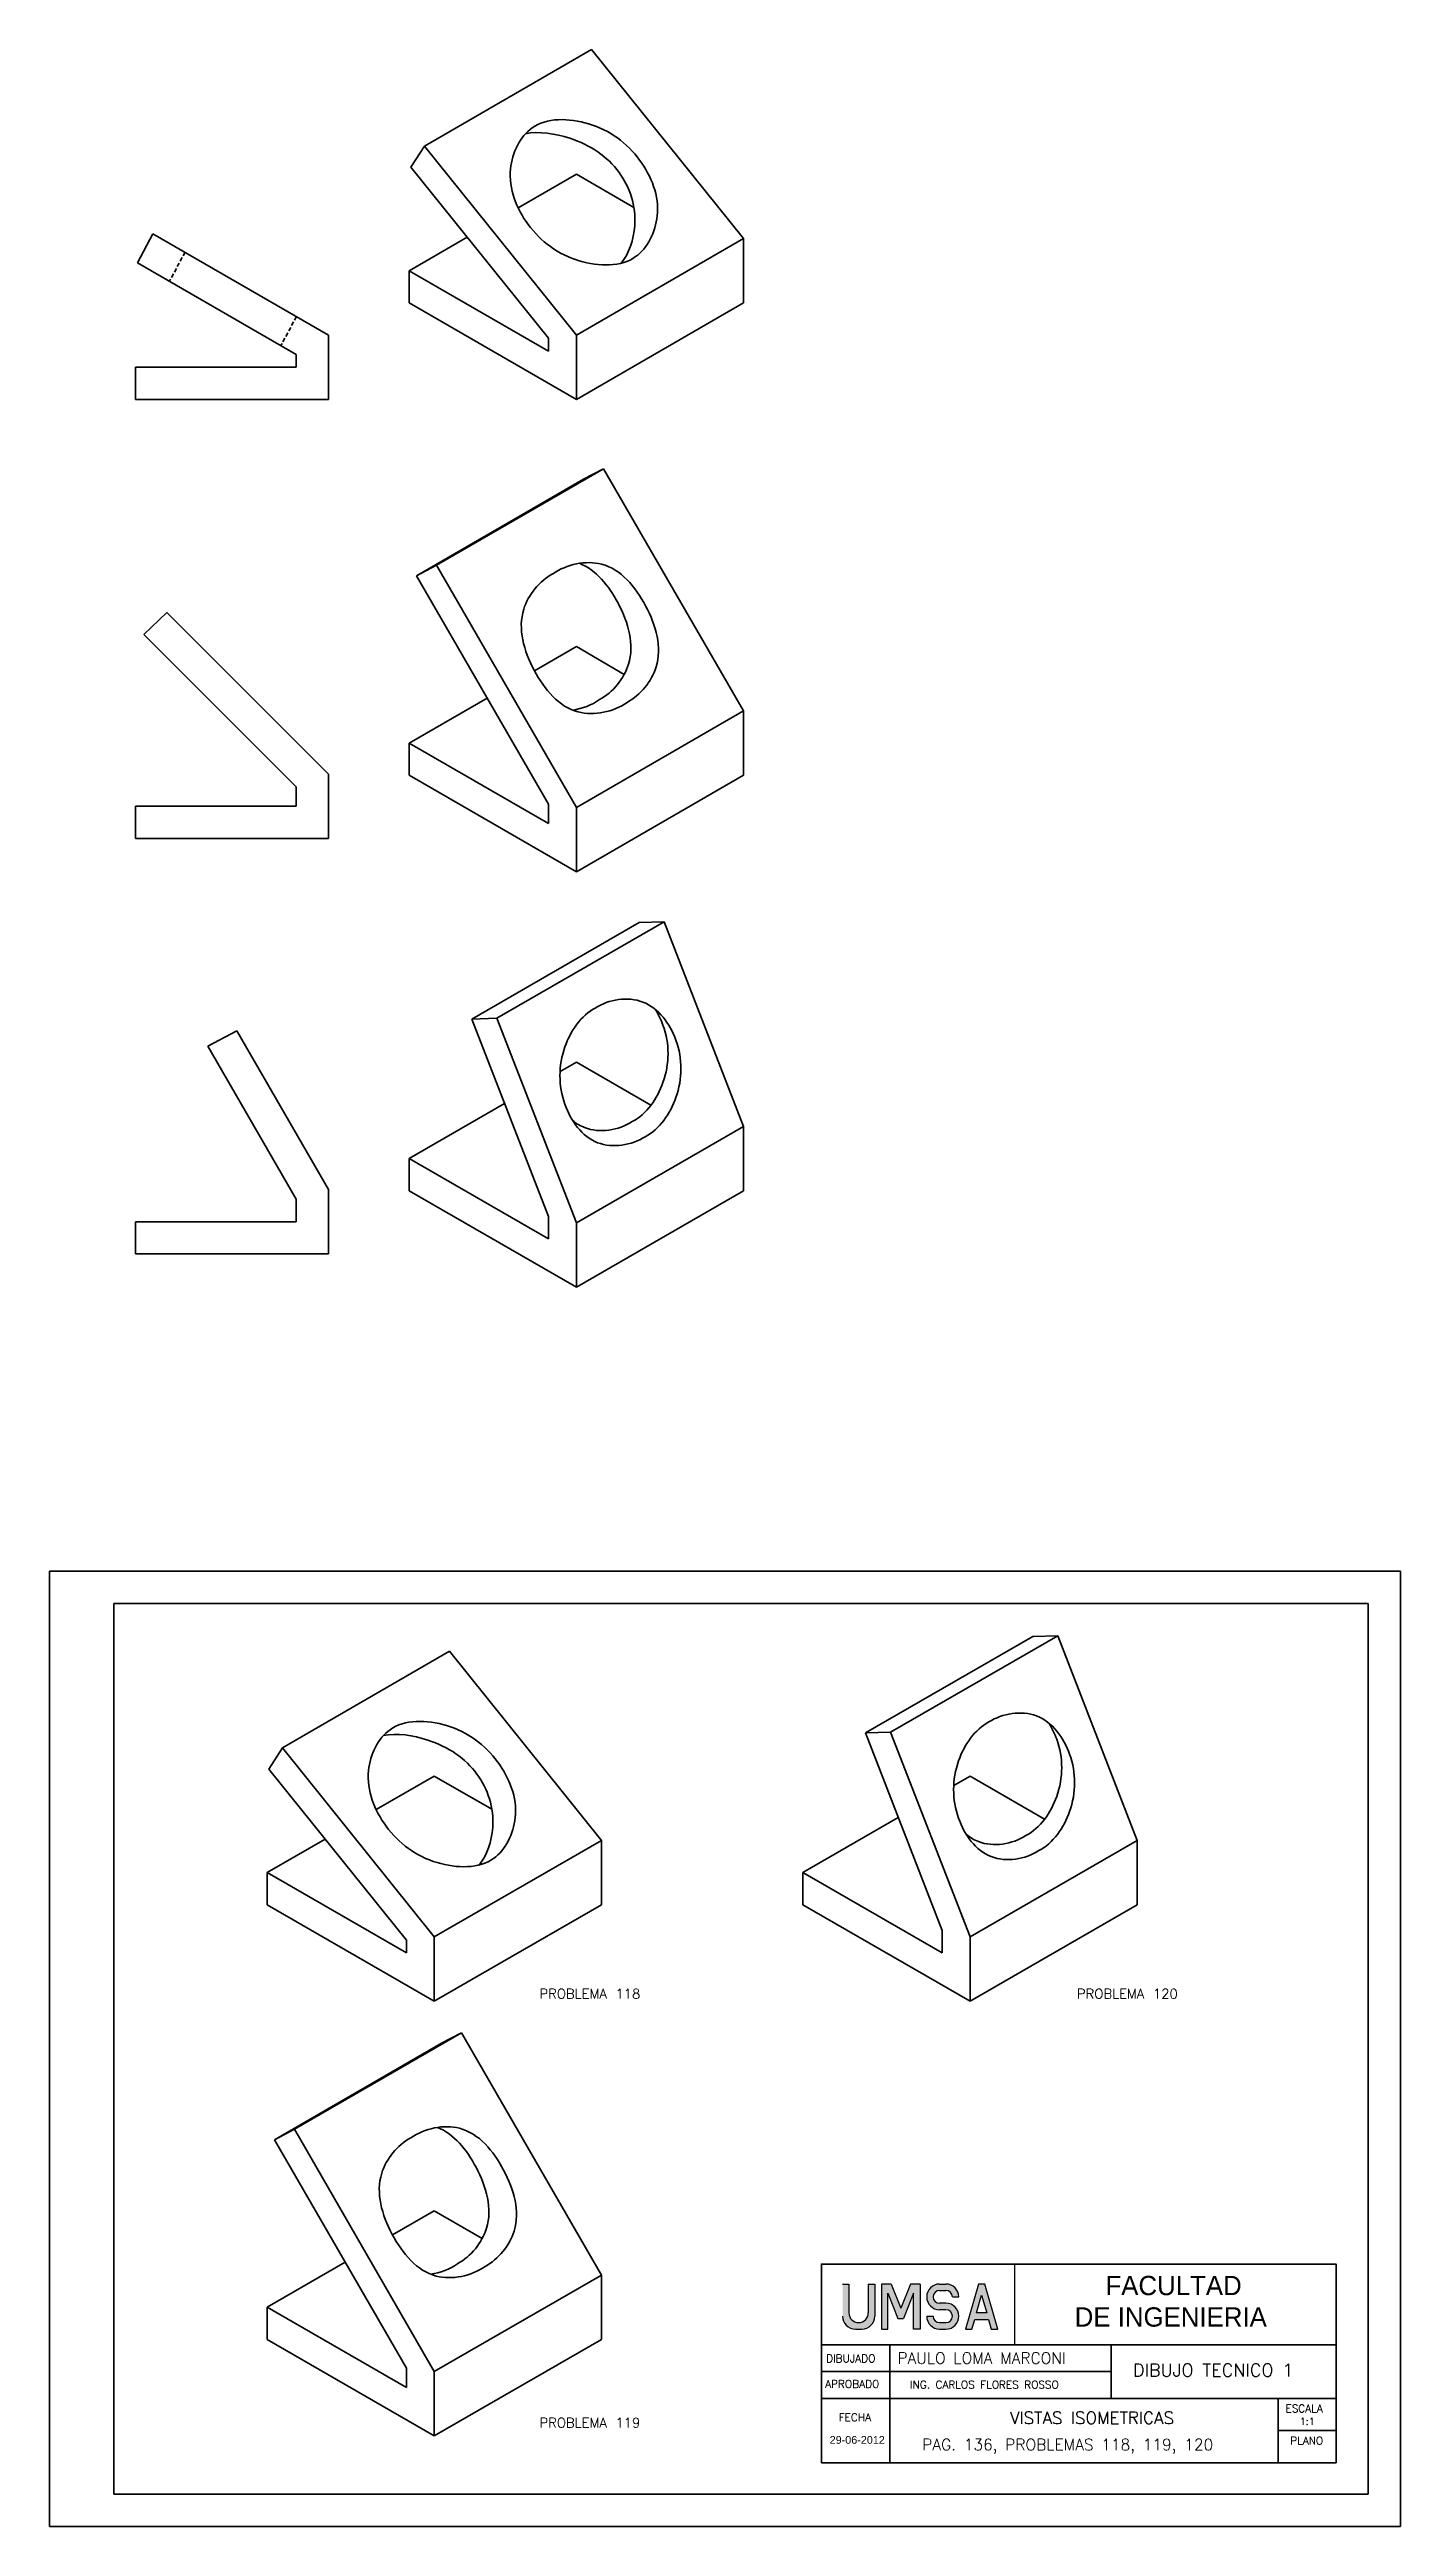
# Model space of a CAD drawing. Header units: millimetres. Extents: x -610 to 6844, y -355 to 774.
# Drawn here: x 4016 to 4436, y 4 to 774 of the extents above; entities that cross this region are included whole.
import ezdxf

# ---------------------------------------------------------------- set-up
doc = ezdxf.new("R2010")
doc.units = ezdxf.units.MM
doc.header["$LTSCALE"] = 0.1
doc.linetypes.add('DASHED', pattern=[19.05, 12.7, -6.35])
for name, color, linetype, lineweight in [('A2', 2, 'Continuous', 30), ('L2', 4, 'Continuous', 35), ('MARGEN', 5, 'Continuous', 35), ('SEG', 3, 'DASHED', 35), ('T1', 2, 'Continuous', 25), ('TEXT1', 2, 'Continuous', 20), ('TEXT2', 4, 'Continuous', 30)]:
    doc.layers.add(name, color=color, linetype=linetype, lineweight=lineweight)
doc.styles.add('ARIA', font='ARIALUNI.TTF')
doc.styles.add('SIMPLEX', font='simplex.shx')
doc.styles.get("Standard").update_dxf_attribs({"font": 'txt.shx', "height": 1})
doc.styles.add('TEXTO GRUESO', font='ARLRDBD.TTF')

msp = doc.modelspace()

# ---------------------------------------------------------------- texts
at = {"layer": 'A2', "style": 'SIMPLEX'}
for s, height, p in [('VISTAS ISOMETRICAS', 3.8, (4314.714, 35.519)), ('PAG. 136, PROBLEMAS 118, 119, 120', 3.5, (4287.439, 27.345))]:
    msp.add_text(s, height=height, dxfattribs=at).set_placement(p)
at = {"layer": 'L2', "insert": (4258.646, 31.753), "char_height": 2.4, "width": 11.65285, "attachment_point": 1, "style": 'ARIA'}
msp.add_mtext('29-06-2012', dxfattribs=at)
at = {"layer": 'T1', "linetype": 'ByBlock', "char_height": 3, "width": 51.08286, "attachment_point": 1}
for s, insert in [('PROBLEMA 118', (4168.426, 170.787)), ('PROBLEMA 120', (4335.52, 170.787)), ('PROBLEMA 119', (4168.426, 37.391))]:
    msp.add_mtext(s, dxfattribs=dict(at, insert=insert))
at = {"layer": 'T1', "insert": (4277.31, 57.75), "char_height": 3.5, "attachment_point": 1, "style": 'SIMPLEX'}
msp.add_mtext_dynamic_manual_height_columns(' PAULO LOMA MARCONI', width=68.80213, gutter_width=17.5, heights=[0], dxfattribs=at)
at = {"layer": 'TEXT1', "style": 'SIMPLEX'}
for s, height, p in [('DIBUJADO', 2.4, (4257.527, 54.667)), ('APROBADO', 2.4, (4257.213, 46.759)), ('ING. CARLOS FLORES ROSSO', 2.4, (4283.62, 46.534)), ('FECHA', 2.4, (4261.453, 36.37)), ('ESCALA', 2.4, (4400.342, 39.115)), ('PLANO', 2.4, (4401.815, 29.103)), ('1:1', 2.2, (4404.782, 35.197))]:
    msp.add_text(s, height=height, dxfattribs=at).set_placement(p)
at = {"layer": 'TEXT2'}
for s, height, style, p in [('FACULTAD', 6, 'TEXTO GRUESO', (4344.394, 75.556)), ('DE INGENIERIA', 6, 'TEXTO GRUESO', (4334.824, 65.774)), ('DIBUJO TECNICO 1', 4, 'SIMPLEX', (4352.924, 50.255))]:
    msp.add_text(s, height=height, dxfattribs=dict(at, style=style)).set_placement(p)

# ---------------------------------------------------------------- hatches: boundary and pattern name
at = {"layer": 'TEXT2'}
h = msp.add_hatch(color=256, dxfattribs=at)
edge = h.paths.add_edge_path()
edge.add_arc((4267.649, 70.022), 3, 180, 360)
edge.add_line((4270.649, 70.022), (4270.649, 79.022))
edge.add_line((4270.649, 79.022), (4272.649, 79.022))
edge.add_line((4272.649, 79.022), (4272.649, 69.022))
edge.add_arc((4268.649, 69.022), 4, 270, 360, ccw=False)
edge.add_line((4268.649, 65.022), (4266.649, 65.022))
edge.add_arc((4266.649, 69.022), 4, 180, 270, ccw=False)
edge.add_line((4262.649, 69.022), (4262.649, 79.022))
edge.add_line((4262.649, 79.022), (4264.649, 79.022))
edge.add_line((4264.649, 79.022), (4264.649, 70.022))
msp.add_hatch(color=256, dxfattribs=at).paths.add_polyline_path([(4279.873, 68.28), (4281.587, 68.28), (4284.73, 76.137), (4284.73, 65.022), (4286.73, 65.022), (4286.73, 79.022), (4283.73, 79.022), (4280.73, 71.522), (4277.73, 79.022), (4274.73, 79.022), (4274.73, 65.022), (4276.73, 65.022), (4276.73, 76.137)])
h = msp.add_hatch(color=256, dxfattribs=at)
edge = h.paths.add_edge_path()
edge.add_line((4292.812, 79.022), (4294.812, 79.022))
edge.add_arc((4294.812, 75.022), 4, 0, 90, ccw=False)
edge.add_line((4298.812, 75.022), (4296.812, 75.022))
edge.add_arc((4294.812, 75.022), 2, 0, 90)
edge.add_line((4294.812, 77.022), (4292.812, 77.022))
edge.add_arc((4292.812, 75.022), 2, 90, 270)
edge.add_line((4292.812, 73.022), (4294.812, 73.022))
edge.add_arc((4294.812, 69.022), 4, -90, 90, ccw=False)
edge.add_line((4294.812, 65.022), (4292.812, 65.022))
edge.add_arc((4292.812, 69.022), 4, 180, 270, ccw=False)
edge.add_line((4288.812, 69.022), (4290.812, 69.022))
edge.add_arc((4292.812, 69.022), 2, 180, 270)
edge.add_line((4292.812, 67.022), (4294.812, 67.022))
edge.add_arc((4294.812, 69.022), 2, 270, 450)
edge.add_line((4294.812, 71.022), (4292.812, 71.022))
edge.add_arc((4292.812, 75.022), 4, 90, 270, ccw=False)
h = msp.add_hatch(color=256, dxfattribs=at)
h.paths.add_polyline_path([(4307.465, 70.022), (4304.322, 70.022), (4305.893, 75.522)], flags=16)
h.paths.add_polyline_path([(4303.75, 68.022), (4308.036, 68.022), (4308.893, 65.022), (4310.893, 65.022), (4306.893, 79.022), (4304.893, 79.022), (4300.893, 65.022), (4302.893, 65.022)])

# ---------------------------------------------------------------- linework, layer by layer
at = {"layer": 'L2'}
for p, q in [((4184.597, 773.789), (4132.635, 743.789)), ((4231.847, 715.009), (4184.597, 773.789)), ((4132.635, 743.789), (4128.475, 737.191)), ((4179.885, 685.009), (4132.635, 743.789)), ((4171.225, 684.009), (4128.475, 737.191)), ((4161.789, 724.561), (4179.885, 735.009)), ((4179.885, 735.009), (4197.773, 724.681)), ((4048.264, 716.509), (4043.46, 707.509)), ((4102.824, 685.009), (4048.264, 716.509)), ((4127.924, 705.009), (4145.969, 715.428)), ((4179.885, 685.009), (4231.847, 715.009)), ((4231.847, 695.009), (4231.847, 715.009)), ((4092.824, 679.009), (4043.46, 707.509)), ((4127.924, 695.009), (4127.924, 705.009)), ((4127.924, 705.009), (4171.225, 680.009)), ((4231.847, 695.009), (4231.847, 705.009)), ((4127.924, 695.009), (4179.885, 665.009)), ((4179.885, 665.009), (4231.847, 695.009)), ((4092.824, 675.009), (4092.824, 679.009)), ((4102.824, 665.009), (4102.824, 685.009)), ((4171.225, 680.009), (4171.225, 684.009)), ((4179.885, 665.009), (4179.885, 685.009)), ((4042.824, 665.009), (4042.824, 675.009)), ((4042.824, 675.009), (4092.824, 675.009)), ((4042.824, 665.009), (4102.824, 665.009)), ((4130.196, 610.19), (4182.158, 640.19)), ((4188.337, 643.451), (4136.376, 613.451)), ((4188.337, 643.451), (4182.158, 640.19)), ((4231.847, 568.126), (4188.337, 643.451)), ((4136.376, 613.451), (4130.196, 610.19)), ((4171.225, 539.126), (4130.196, 610.19)), ((4179.885, 538.126), (4136.376, 613.451)), ((4052.619, 598.698), (4045.447, 591.869)), ((4102.824, 548.493), (4052.619, 598.698)), ((4092.824, 544.493), (4045.447, 591.869)), ((4166.882, 580.618), (4179.885, 588.126)), ((4179.885, 588.126), (4194.791, 579.52)), ((4127.924, 558.126), (4152.173, 572.126)), ((4179.885, 538.126), (4231.847, 568.126)), ((4231.847, 548.126), (4231.847, 568.126)), ((4127.924, 548.126), (4127.924, 558.126)), ((4127.924, 558.126), (4171.225, 533.126)), ((4231.847, 548.126), (4231.847, 558.126)), ((4102.824, 528.493), (4102.824, 548.493)), ((4127.924, 548.126), (4179.885, 518.126)), ((4179.885, 518.126), (4231.847, 548.126)), ((4092.824, 538.493), (4092.824, 544.493)), ((4171.225, 533.126), (4171.225, 539.126)), ((4042.824, 528.493), (4042.824, 538.493)), ((4042.824, 538.493), (4092.824, 538.493)), ((4179.885, 518.126), (4179.885, 538.126)), ((4042.824, 528.493), (4102.824, 528.493)), ((4147.409, 472.342), (4199.371, 502.342)), ((4207.165, 502.574), (4155.204, 472.574)), ((4199.371, 502.342), (4207.165, 502.574)), ((4231.847, 438.961), (4207.165, 502.574)), ((4155.204, 472.574), (4147.409, 472.342)), ((4171.225, 410.961), (4147.409, 472.342)), ((4179.885, 408.961), (4155.204, 472.574)), ((4074.324, 468.691), (4065.324, 463.959)), ((4092.824, 416.328), (4065.324, 463.959)), ((4102.824, 419.328), (4074.324, 468.691)), ((4174.817, 456.034), (4179.885, 458.961)), ((4179.885, 458.961), (4203.085, 445.567)), ((4127.924, 428.961), (4157.595, 446.091)), ((4179.885, 408.961), (4231.847, 438.961)), ((4231.847, 418.961), (4231.847, 438.961)), ((4127.924, 418.961), (4127.924, 428.961)), ((4127.924, 428.961), (4171.225, 403.961)), ((4231.847, 418.961), (4231.847, 428.961)), ((4092.824, 409.328), (4092.824, 416.328)), ((4102.824, 399.328), (4102.824, 419.328)), ((4127.924, 418.961), (4179.885, 388.961)), ((4179.885, 388.961), (4231.847, 418.961)), ((4042.824, 399.328), (4042.824, 409.328)), ((4042.824, 409.328), (4092.824, 409.328)), ((4171.225, 403.961), (4171.225, 410.961)), ((4179.885, 388.961), (4179.885, 408.961)), ((4042.824, 399.328), (4102.824, 399.328)), ((4436.104, 300.639), (4016.104, 300.639)), ((4016.104, 300.639), (4016.104, 3.639)), ((4436.104, 3.639), (4436.104, 300.639)), ((4426.104, 290.639), (4036.104, 290.639)), ((4036.104, 290.639), (4036.104, 13.639)), ((4426.104, 13.639), (4426.104, 290.639)), ((4269.803, 250.352), (4321.765, 280.352)), ((4329.559, 280.584), (4277.598, 250.584)), ((4321.765, 280.352), (4329.559, 280.584)), ((4354.241, 216.971), (4329.559, 280.584)), ((4140.442, 275.751), (4088.48, 245.751)), ((4187.692, 216.971), (4140.442, 275.751)), ((4277.598, 250.584), (4269.803, 250.352)), ((4293.619, 188.971), (4269.803, 250.352)), ((4302.279, 186.971), (4277.598, 250.584)), ((4088.48, 245.751), (4084.32, 239.153)), ((4127.07, 185.971), (4084.32, 239.153)), ((4135.73, 186.971), (4088.48, 245.751)), ((4117.634, 226.523), (4135.73, 236.971)), ((4135.73, 236.971), (4153.618, 226.643)), ((4297.211, 234.045), (4302.279, 236.971)), ((4302.279, 236.971), (4325.479, 223.577)), ((4250.318, 206.971), (4279.989, 224.101)), ((4083.769, 206.971), (4101.814, 217.389)), ((4135.73, 186.971), (4187.692, 216.971)), ((4187.692, 196.971), (4187.692, 216.971)), ((4302.279, 186.971), (4354.241, 216.971)), ((4354.241, 196.971), (4354.241, 216.971)), ((4083.769, 196.971), (4083.769, 206.971)), ((4083.769, 206.971), (4127.07, 181.971)), ((4187.692, 196.971), (4187.692, 206.971)), ((4250.318, 196.971), (4250.318, 206.971)), ((4250.318, 206.971), (4293.619, 181.971)), ((4354.241, 196.971), (4354.241, 206.971)), ((4083.769, 196.971), (4135.73, 166.971)), ((4135.73, 166.971), (4187.692, 196.971)), ((4250.318, 196.971), (4302.279, 166.971)), ((4302.279, 166.971), (4354.241, 196.971)), ((4127.07, 181.971), (4127.07, 185.971)), ((4135.73, 166.971), (4135.73, 186.971)), ((4293.619, 181.971), (4293.619, 188.971)), ((4302.279, 166.971), (4302.279, 186.971)), ((4144.182, 157.132), (4092.221, 127.132)), ((4144.182, 157.132), (4138.003, 153.872)), ((4187.692, 81.807), (4144.182, 157.132)), ((4086.041, 123.872), (4138.003, 153.872)), ((4092.221, 127.132), (4086.041, 123.872)), ((4127.07, 52.807), (4086.041, 123.872)), ((4135.73, 51.807), (4092.221, 127.132)), ((4122.727, 94.3), (4135.73, 101.807)), ((4135.73, 101.807), (4150.636, 93.202)), ((4083.769, 71.807), (4108.017, 85.807)), ((4135.73, 51.807), (4187.692, 81.807)), ((4187.692, 61.807), (4187.692, 81.807)), ((4083.769, 61.807), (4083.769, 71.807)), ((4083.769, 71.807), (4127.07, 46.807)), ((4187.692, 61.807), (4187.692, 71.807)), ((4083.769, 61.807), (4135.73, 31.807)), ((4135.73, 31.807), (4187.692, 61.807)), ((4127.07, 46.807), (4127.07, 52.807)), ((4135.73, 31.807), (4135.73, 51.807)), ((4036.104, 13.639), (4426.104, 13.639)), ((4016.104, 3.639), (4436.104, 3.639))]:
    msp.add_line(p, q, dxfattribs=at)
for points, knots in [([(4166.164, 749.399), (4162.429, 746.883), (4156.832, 735.183), (4163.929, 717.834), (4178.863, 706.472), (4194.013, 706.112), (4198.318, 709.399)], [17.5551407, 17.5551407, 17.5551407, 17.5551407, 31.8978025, 50.0722371, 69.581571, 87.1367117, 87.1367117, 87.1367117, 87.1367117]), ([(4164.085, 747.599), (4168.206, 748.461), (4180.715, 746.514), (4194.387, 737.262), (4199.842, 721.159), (4196.284, 710.235), (4193.783, 707.326)], [20.0077855, 20.0077855, 20.0077855, 20.0077855, 32.9437862, 51.5534305, 68.8583052, 80.8571207, 80.8571207, 80.8571207, 80.8571207]), ([(4166.164, 749.399), (4170.47, 752.686), (4185.619, 752.326), (4200.554, 740.964), (4207.651, 723.615), (4202.053, 711.915), (4198.318, 709.399)], [14.3426619, 14.3426619, 14.3426619, 14.3426619, 31.8978025, 51.4071365, 69.581571, 83.9242329, 83.9242329, 83.9242329, 83.9242329]), ([(4172.559, 610.788), (4168.397, 608.497), (4160.235, 598.623), (4165.394, 580.318), (4178.144, 564.959), (4191.369, 567.823), (4195.664, 570.788)], [15.4822272, 15.4822272, 15.4822272, 15.4822272, 29.7321224, 48.9875609, 67.8326168, 83.314844, 83.314844, 83.314844, 83.314844]), ([(4172.559, 610.788), (4176.854, 613.753), (4190.079, 616.617), (4202.829, 601.258), (4207.987, 582.953), (4199.826, 573.08), (4195.664, 570.788)], [14.2498951, 14.2498951, 14.2498951, 14.2498951, 29.7321224, 48.5771783, 67.8326168, 82.0825119, 82.0825119, 82.0825119, 82.0825119]), ([(4180.9, 614.04), (4186.052, 611.972), (4194.433, 601.469), (4199.41, 583.81), (4191.248, 573.936), (4187.086, 571.645)], [31.5788377, 31.5788377, 31.5788377, 31.5788377, 48.5771783, 67.8326168, 82.0825119, 82.0825119, 82.0825119, 82.0825119]), ([(4185.765, 475.767), (4189.983, 478.474), (4202.128, 480.395), (4212.982, 465.377), (4212.882, 448.438), (4205.71, 438.051), (4201.285, 435.767)], [15.3556451, 15.3556451, 15.3556451, 15.3556451, 30.2676693, 45.9742414, 63.7827451, 79.275894, 79.275894, 79.275894, 79.275894]), ([(4185.765, 475.767), (4181.392, 473.488), (4174.295, 463.105), (4174.24, 446.283), (4184.895, 431.106), (4197.061, 433.055), (4201.285, 435.767)], [14.9120241, 14.9120241, 14.9120241, 14.9120241, 30.2676693, 48.076173, 63.7553493, 78.6673734, 78.6673734, 78.6673734, 78.6673734]), ([(4204.464, 475.331), (4205.425, 473.796), (4208.941, 466.414), (4208.863, 453.118), (4201.691, 442.73), (4197.266, 440.447)], [40.805765, 40.805765, 40.805765, 40.805765, 45.9742414, 63.7827451, 79.275894, 79.275894, 79.275894, 79.275894]), ([(4178.759, 440.774), (4179.885, 439.85), (4185.389, 436.509), (4193.042, 437.734), (4197.266, 440.447)], [59.4239608, 59.4239608, 59.4239608, 59.4239608, 63.7553493, 78.6673734, 78.6673734, 78.6673734, 78.6673734]), ([(4122.009, 251.361), (4126.314, 254.647), (4141.464, 254.288), (4156.399, 242.926), (4163.495, 225.576), (4157.898, 213.877), (4154.163, 211.361)], [14.3426619, 14.3426619, 14.3426619, 14.3426619, 31.8978025, 51.4071365, 69.581571, 83.9242329, 83.9242329, 83.9242329, 83.9242329]), ([(4308.159, 253.778), (4312.377, 256.484), (4324.521, 258.405), (4335.375, 243.387), (4335.276, 226.448), (4328.104, 216.061), (4323.679, 213.778)], [15.3556451, 15.3556451, 15.3556451, 15.3556451, 30.2676693, 45.9742414, 63.7827451, 79.275894, 79.275894, 79.275894, 79.275894]), ([(4122.009, 251.361), (4118.274, 248.845), (4112.677, 237.145), (4119.773, 219.796), (4134.708, 208.433), (4149.858, 208.074), (4154.163, 211.361)], [17.5551407, 17.5551407, 17.5551407, 17.5551407, 31.8978025, 50.0722371, 69.581571, 87.1367117, 87.1367117, 87.1367117, 87.1367117]), ([(4119.93, 249.561), (4124.051, 250.423), (4136.56, 248.475), (4150.232, 239.223), (4155.687, 223.121), (4152.129, 212.197), (4149.628, 209.288)], [20.0077855, 20.0077855, 20.0077855, 20.0077855, 32.9437862, 51.5534305, 68.8583052, 80.8571207, 80.8571207, 80.8571207, 80.8571207]), ([(4308.159, 253.778), (4303.785, 251.499), (4296.689, 241.115), (4296.634, 224.293), (4307.289, 209.117), (4319.455, 211.065), (4323.679, 213.778)], [14.9120241, 14.9120241, 14.9120241, 14.9120241, 30.2676693, 48.076173, 63.7553493, 78.6673734, 78.6673734, 78.6673734, 78.6673734]), ([(4326.858, 253.341), (4327.819, 251.806), (4331.335, 244.424), (4331.257, 231.128), (4324.085, 220.74), (4319.66, 218.457)], [40.805765, 40.805765, 40.805765, 40.805765, 45.9742414, 63.7827451, 79.275894, 79.275894, 79.275894, 79.275894]), ([(4301.153, 218.784), (4302.279, 217.86), (4307.783, 214.519), (4315.435, 215.745), (4319.66, 218.457)], [59.4239608, 59.4239608, 59.4239608, 59.4239608, 63.7553493, 78.6673734, 78.6673734, 78.6673734, 78.6673734]), ([(4128.404, 124.47), (4124.242, 122.178), (4116.08, 112.305), (4121.238, 94), (4133.989, 78.641), (4147.214, 81.505), (4151.509, 84.47)], [15.4822272, 15.4822272, 15.4822272, 15.4822272, 29.7321224, 48.9875609, 67.8326168, 83.314844, 83.314844, 83.314844, 83.314844]), ([(4128.404, 124.47), (4132.699, 127.435), (4145.924, 130.299), (4158.674, 114.94), (4163.832, 96.635), (4155.671, 86.761), (4151.509, 84.47)], [14.2498951, 14.2498951, 14.2498951, 14.2498951, 29.7321224, 48.5771783, 67.8326168, 82.0825119, 82.0825119, 82.0825119, 82.0825119]), ([(4136.745, 127.721), (4141.897, 125.653), (4150.278, 115.151), (4155.255, 97.491), (4147.093, 87.618), (4142.931, 85.327)], [31.5788377, 31.5788377, 31.5788377, 31.5788377, 48.5771783, 67.8326168, 82.0825119, 82.0825119, 82.0825119, 82.0825119])]:
    msp.add_open_spline(points, degree=3, knots=knots, dxfattribs=at)
for points in [[(4178.745, 568.394), (4181.734, 568.842), (4184.673, 569.979), (4187.086, 571.645)], [(4134.59, 82.075), (4137.579, 82.523), (4140.518, 83.661), (4142.931, 85.327)]]:
    msp.add_open_spline(points, degree=3, dxfattribs=at)
at = {"layer": 'MARGEN'}
for p, q in [((4256.091, 60.153), (4346.112, 60.153)), ((4256.091, 60.095), (4416.091, 60.095)), ((4277.31, 60.153), (4277.31, 23.453)), ((4346.112, 60.153), (4346.112, 43.453)), ((4256.091, 51.853), (4346.112, 51.853)), ((4256.091, 43.453), (4416.091, 43.453)), ((4398.091, 43.453), (4398.091, 23.453)), ((4398.091, 33.453), (4416.091, 33.453))]:
    msp.add_line(p, q, dxfattribs=at)
msp.add_lwpolyline([(4256.091, 23.453), (4416.091, 23.453), (4416.091, 85.212), (4256.091, 85.212)], close=True, dxfattribs=at)
at = {"layer": 'SEG'}
for p, q in [((4058.223, 710.759), (4053.419, 701.759)), ((4092.864, 690.759), (4088.06, 681.759))]:
    msp.add_line(p, q, dxfattribs=at)
at = {"layer": 'TEXT2'}
for p, q in [((4316.091, 85.095), (4316.091, 60.095)), ((4262.649, 79.022), (4264.649, 79.022)), ((4264.649, 79.022), (4264.649, 70.022)), ((4270.649, 79.022), (4272.649, 79.022)), ((4270.649, 79.022), (4270.649, 70.022)), ((4272.649, 79.022), (4272.649, 69.022)), ((4274.73, 79.022), (4274.73, 65.022)), ((4277.73, 79.022), (4274.73, 79.022)), ((4277.73, 79.022), (4280.73, 71.522)), ((4283.73, 79.022), (4280.73, 71.522)), ((4286.73, 79.022), (4283.73, 79.022)), ((4286.73, 79.022), (4286.73, 65.022)), ((4292.812, 79.022), (4294.812, 79.022)), ((4292.812, 77.022), (4294.812, 77.022)), ((4276.73, 65.022), (4276.73, 76.137)), ((4276.73, 76.137), (4279.873, 68.28)), ((4284.73, 76.137), (4281.587, 68.28)), ((4284.73, 65.022), (4284.73, 76.137)), ((4294.812, 73.022), (4292.812, 73.022)), ((4294.812, 71.022), (4292.812, 71.022)), ((4296.812, 75.022), (4298.812, 75.022)), ((4304.322, 70.022), (4305.893, 75.522)), ((4307.465, 70.022), (4304.322, 70.022)), ((4305.893, 75.522), (4307.465, 70.022)), ((4266.649, 65.022), (4268.649, 65.022)), ((4274.73, 65.022), (4276.73, 65.022)), ((4279.873, 68.28), (4281.587, 68.28)), ((4286.73, 65.022), (4284.73, 65.022)), ((4288.812, 69.022), (4290.812, 69.022)), ((4292.812, 67.022), (4294.812, 67.022)), ((4292.812, 65.022), (4294.812, 65.022)), ((4302.893, 65.022), (4303.75, 68.022)), ((4303.75, 68.022), (4308.036, 68.022)), ((4308.036, 68.022), (4308.893, 65.022)), ((4308.893, 65.022), (4310.893, 65.022))]:
    msp.add_line(p, q, dxfattribs=at)
msp.add_lwpolyline([(4310.893, 65.022), (4306.893, 79.022), (4304.893, 79.022), (4300.893, 65.022), (4302.893, 65.022)], dxfattribs=at)
for centre, radius, start, end in [((4292.812, 75.022), 4, 90, 270), ((4292.812, 75.022), 2, 90, 270), ((4294.812, 75.022), 4, 0, 90), ((4294.812, 75.022), 2, 0, 90), ((4267.649, 70.022), 3, 180, 0), ((4294.812, 69.022), 4, 270, 90), ((4294.812, 69.022), 2, 270, 90), ((4266.649, 69.022), 4, 180, 270), ((4268.649, 69.022), 4, 270, 0), ((4292.812, 69.022), 4, 180, 270), ((4292.812, 69.022), 2, 180, 270)]:
    msp.add_arc(centre, radius, start, end, dxfattribs=at)

msp.set_redraw_order([(e.dxf.handle, doc.entitydb.next_handle()) for e in msp.query("TEXT MTEXT ATTDEF DIMENSION ARC_DIMENSION")])  # texts and dimensions are drawn at this point

doc.saveas('drawing.dxf')
